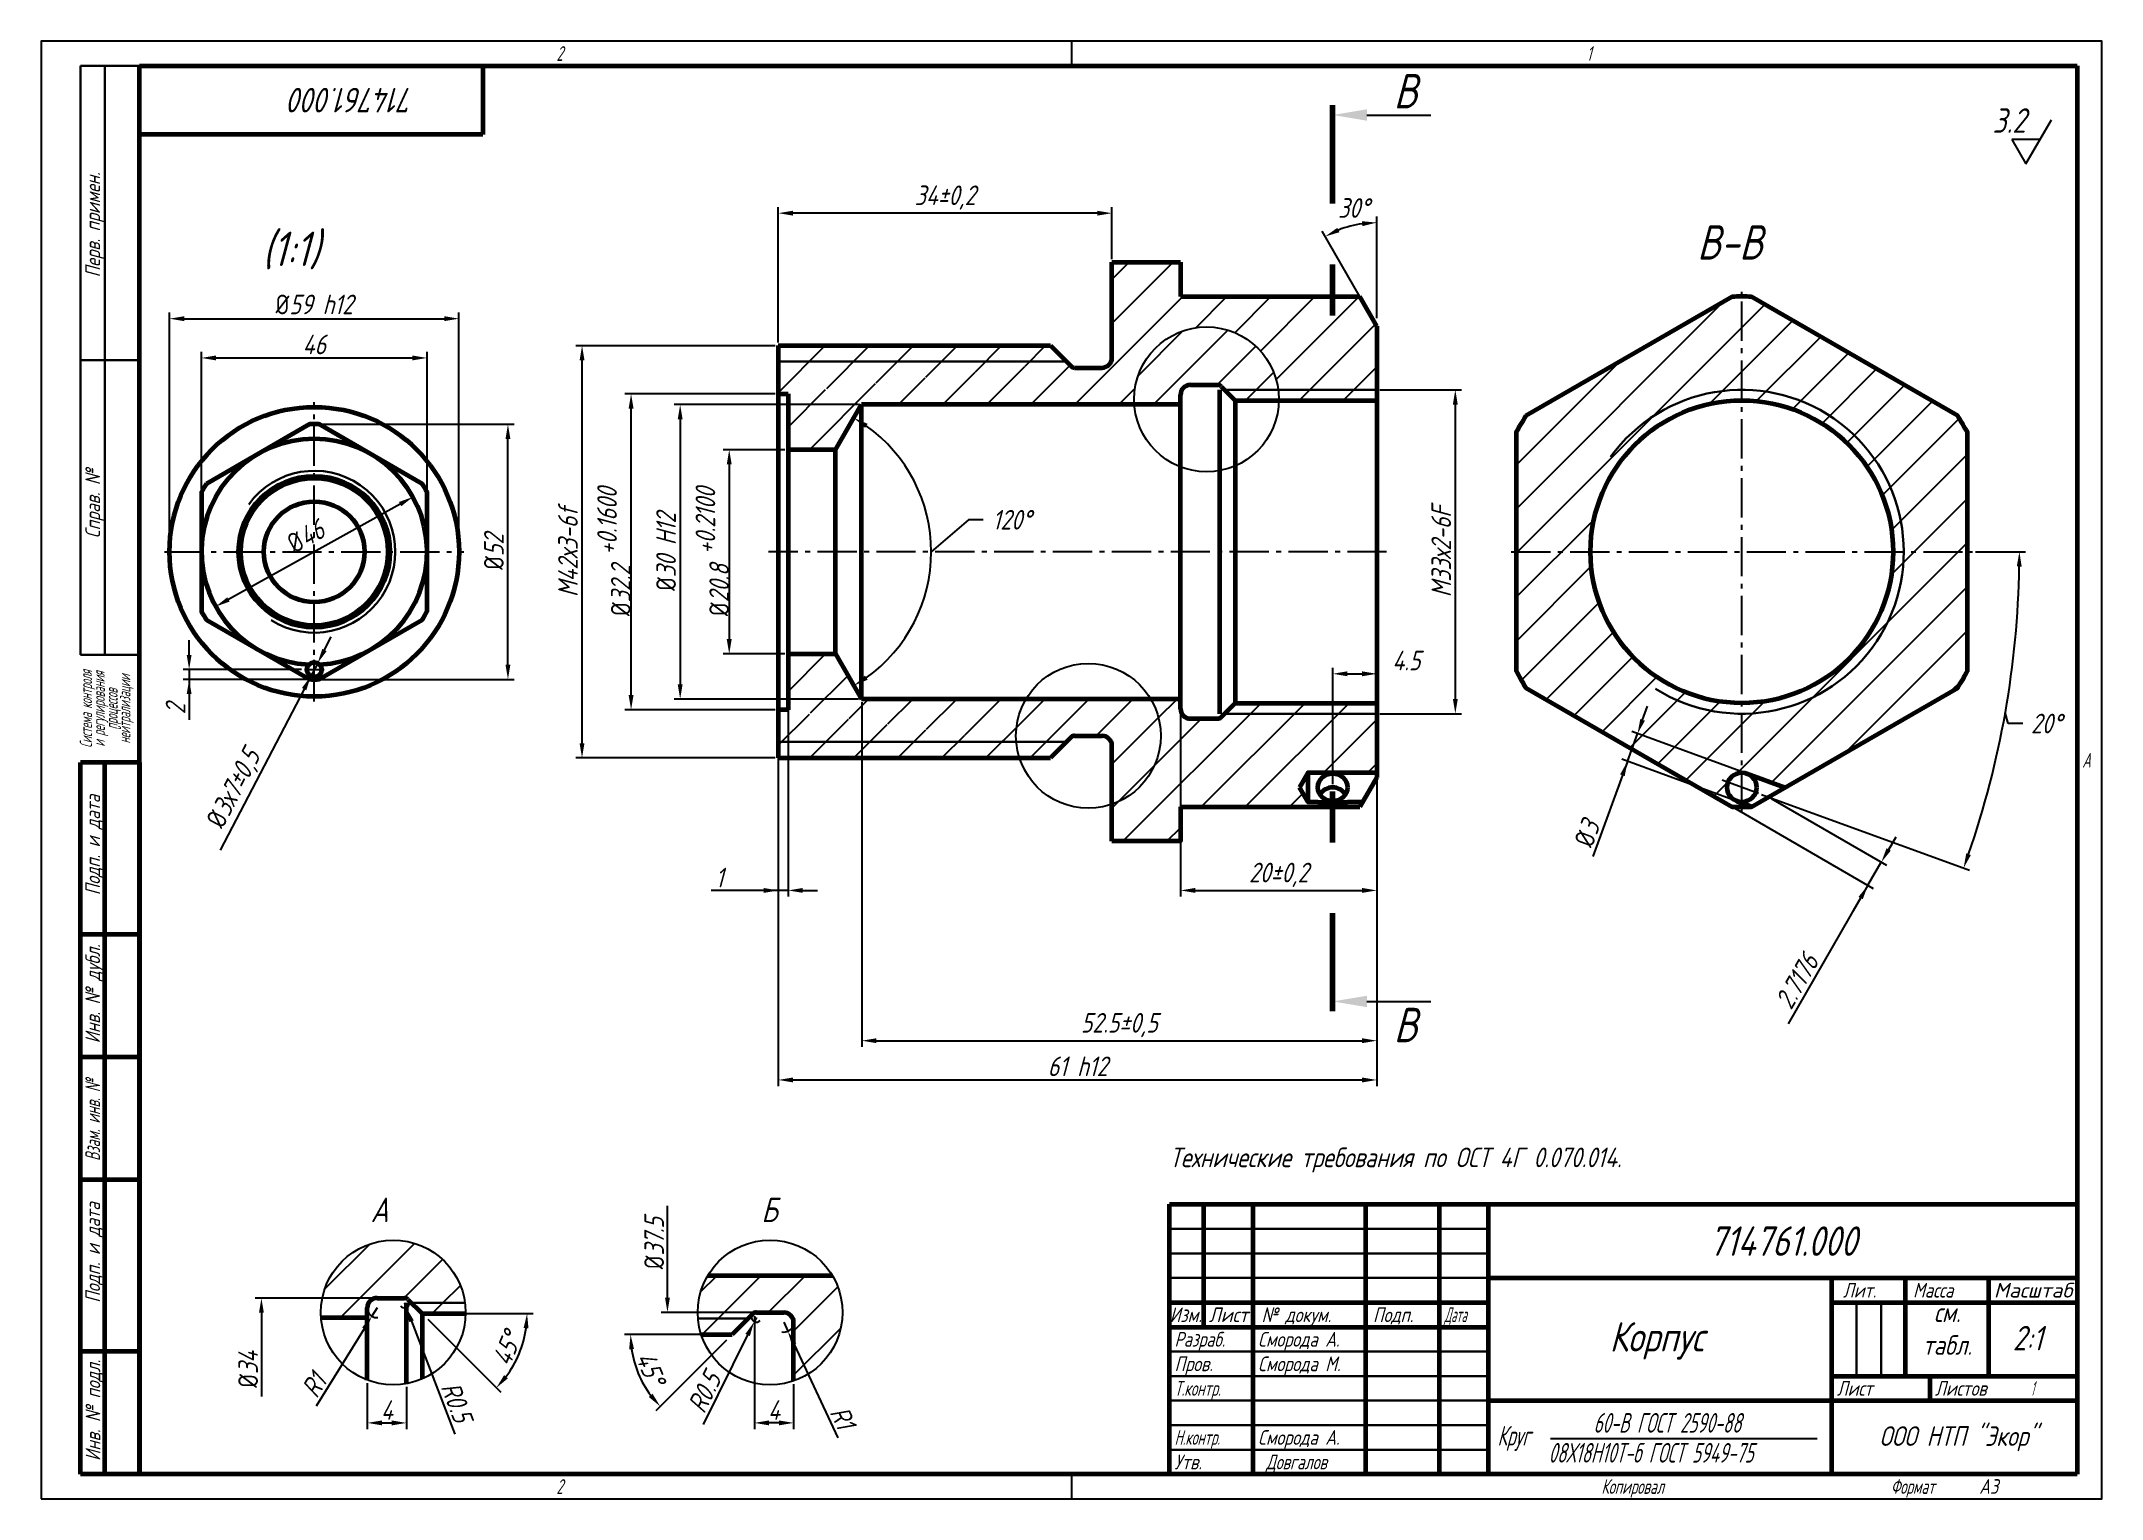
# Model space of a CAD drawing. Header units: millimetres. Extents: x 17 to 437, y 16 to 313.
import ezdxf
from ezdxf.enums import TextEntityAlignment as Align

# ---------------------------------------------------------------- set-up
doc = ezdxf.new("R2010")
doc.units = ezdxf.units.MM
doc.linetypes.add('ГОСТ 2.303 5', pattern=[24, 20, -1.5, 1, -1.5])
doc.linetypes.add('ГОСТ 2.303 6', pattern=[12, 8, -1.5, 1, -1.5])
doc.layers.add('Корпус', color=7, linetype='Continuous', lineweight=60)
doc.layers.add('Рамка', color=7, linetype='Continuous', lineweight=60)
doc.layers.add('Размеры', color=7, linetype='Continuous')
doc.styles.add('GOST', font='GOST.shx', dxfattribs={"oblique": 15})
doc.styles.add('ГОСТ 2.304', font='CS_Gost2304.shx')
doc.dimstyles.new('GOSTMTM', dxfattribs={"dimscale": 0, "dimtxt": 4, "dimasz": 3, "dimexe": 1.25, "dimexo": 0.625, "dimtad": 1, "dimdec": 4, "dimzin": 9, "dimdsep": 46, "dimtxsty": 'GOST', "dimcen": 5, "dimadec": 4, "dimazin": 2, "dimtfac": 1, "dimtdec": 4, "dimtmove": 1, "dimatfit": 3, "dimfxl": 1, "dimtolj": 1, "dimtzin": 0, "dimarcsym": 0})

msp = doc.modelspace()

# ---------------------------------------------------------------- texts
at = {"layer": 'Размеры', "color": 7, "linetype": 'Continuous', "lineweight": 25, "style": 'GOST', "oblique": 15}
for s, p in [('В', (292.85858, 299.31739)), ('(1:1)', (62.24708, 267.18177)), ('В-В', (354.70625, 268.50176)), ('В', (292.85858, 109.02938))]:
    msp.add_text(s, height=7, dxfattribs=at).set_placement(p)
at = {"layer": 'Размеры', "linetype": 'Continuous', "lineweight": 25, "style": 'GOST', "oblique": 15}
msp.add_text('3.2', height=5, dxfattribs=at).set_placement((414.90447, 294.32206))
at = {"layer": 'Размеры', "style": 'GOST', "oblique": 15}
for s, p in [('А', (84.33314, 72.36603)), ('Б', (163.94777, 72.36603))]:
    msp.add_text(s, height=5, dxfattribs=at).set_placement(p)
at = {"layer": 'Рамка', "color": 7, "lineweight": -3, "style": 'GOST', "oblique": 15}
for s, width, p in [('2', 0.8, (122.18649, 308.98872)), ('1', 0.8, (332.18649, 308.98872)), ('A', 0.8, (433.18649, 164.98872)), ('Дата', 0.6222, (303.18649, 51.98872)), ('Разраб.', 0.95, (248.18649, 46.98872)), ('Т.контр.', 0.814, (248.18649, 36.98872)), ('1', 0.5, (422.72575, 36.98872)), ('Н.контр.', 0.77, (248.18649, 26.98872)), ('  Довгалов', 0.9, (264.07165, 21.98872)), ('2', 0.8, (122.18649, 16.98872)), ('Копировал', 0.8, (335.18649, 16.98872)), ('Формат', 0.8, (394.18649, 16.98872))]:
    msp.add_text(s, height=3, dxfattribs=dict(at, width=width)).set_placement(p)
msp.add_text('714761.000', height=5, rotation=180, dxfattribs=at).set_placement((93.26368, 303.48872))
for s, p in [('Перв. примен.', (29.18649, 275.55922)), ('Справ. №', (29.18649, 218.76097)), ('Подп. и дата', (29.18649, 149.20156)), ('Инв. № дубл.', (29.18649, 118.86905)), ('Подп. и дата', (29.18649, 66.15233)), ('Инв. № подл.', (29.23873, 34.00132))]:
    msp.add_text(s, height=3, rotation=90, dxfattribs=at).set_placement(p, align=Align.CENTER)
at = {"layer": 'Рамка', "color": 7, "lineweight": -3, "style": 'GOST', "oblique": 15, "width": 0.8}
msp.add_text('Взам. инв. №', height=3, rotation=90, dxfattribs=at).set_placement((29.18649, 93.13105), align=Align.CENTER)
at = {"layer": 'Рамка', "color": 7, "lineweight": -3, "style": 'GOST', "oblique": 15}
for s, height, p in [('714761.000', 6, (372.18649, 65.48872)), ('2:1', 5, (422.07295, 46.21857))]:
    msp.add_text(s, height=height, dxfattribs=at).set_placement(p, align=Align.CENTER)
for s, p in [('Лит.', (384.42742, 56.98872)), ('Масса', (398.71313, 56.98872)), ('№ докум.', (265.9363, 51.98872)), ('Подп.', (288.65059, 51.98872)), ('  Сморода А.', (262.13149, 46.98264)), ('Пров.', (248.18649, 41.98872)), ('  Сморода М.', (262.13149, 41.98264)), ('Лист', (383.18649, 36.98872)), ('Листов', (403.18649, 36.98872)), ('  Сморода А.', (262.13149, 26.98264)), ('Утв.', (248.18649, 21.98872)), ('A3', (412.18649, 16.98872))]:
    msp.add_text(s, height=3, dxfattribs=at).set_placement(p)
for s, width, p, p2 in [('Масштаб', 0.91858, (415.18649, 56.98872), (431.18649, 56.98872)), ('Изм.', 0.856251, (247.21178, 51.98872), (253.7621, 51.98872)), ('Лист', 0.865501, (255.18649, 51.98872), (263.18649, 51.98872))]:
    msp.add_text(s, height=3, dxfattribs=dict(at, width=width)).set_placement(p, p2, align=Align.FIT)
at = {"layer": 'Рамка', "color": 7, "linetype": 'Continuous', "lineweight": -3, "style": 'GOST', "oblique": 15, "width": 0.77}
for s, p in [('Круг', (314.00759, 26.83088)), ('60-В ГОСТ 2590-88', (333.58431, 29.45522)), ('08Х18Н10Т-б ГОСТ 5949-75', (324.42029, 23.35998))]:
    msp.add_text(s, height=4, dxfattribs=at).set_placement(p)
at = {"layer": 'Рамка', "lineweight": -3, "insert": (25.05704, 165.21285), "char_height": 3, "width": 23.3860653, "attachment_point": 1, "rotation": 90, "line_spacing_factor": 0.625, "style": 'GOST'}
msp.add_mtext('\\pxqc;{\\H0.83333x;\\W0.7;Система контроля \\Pи регулирования\\Pпроцессов\\Pнейтрализации}', dxfattribs=at)
at = {"layer": 'Рамка', "lineweight": -3, "char_height": 4, "attachment_point": 1, "style": 'ГОСТ 2.304'}
for s, insert, width in [('{\\Q15;Технические требования по ОСТ 4Г 0.070.014.}', (247.18649, 87.55193), 185), ('\\pxqc;{\\Q15;см.\\Pтабл.}', (397.18649, 55.98872), 17)]:
    msp.add_mtext(s, dxfattribs=dict(at, insert=insert, width=width))
at = {"layer": 'Рамка', "color": 7, "lineweight": -3, "attachment_point": 5, "style": 'GOST'}
for s, insert, char_height in [('{\\H0.85714x;Корпус}\\P', (346.40871, 48.17607), 7), ('ООО НТП "Экор"', (407.94631, 28.21986), 4)]:
    msp.add_mtext(s, dxfattribs=dict(at, insert=insert, char_height=char_height))

# ---------------------------------------------------------------- blocks, each defined once
blk = doc.blocks.new('*D9')
at = {"layer": 'Defpoints', "color": 0}
for p in [(83.65, 40.18), (91.65, 39.45), (91.65, 31.45)]:
    blk.add_point(p, dxfattribs=at)
at = {"layer": 'Размеры', "color": 0, "lineweight": -2}
for p, q in [((83.65, 39.56), (83.65, 30.2)), ((91.65, 38.82), (91.65, 30.2)), ((86.65, 31.45), (88.65, 31.45))]:
    blk.add_line(p, q, dxfattribs=at)
at = {"layer": 'Размеры', "color": 0}
for points in [[(86.65, 31.95), (86.65, 30.95), (83.65, 31.45)], [(88.65, 30.95), (88.65, 31.95), (91.65, 31.45)]]:
    blk.add_solid(points, dxfattribs=at)
at = {"layer": 'Размеры', "color": 0, "ltscale": 2, "insert": (87.65, 34.07), "char_height": 4, "attachment_point": 5, "style": 'GOST'}
blk.add_mtext('\\A1;4', dxfattribs=at)
blk = doc.blocks.new('*D10')
at = {"layer": 'Defpoints', "color": 0}
for p in [(85.65, 54.89), (84.59, 53.19)]:
    blk.add_point(p, dxfattribs=at)
at = {"layer": 'Размеры', "color": 0, "lineweight": -2}
for p, q in [((85.65, 54.89), (84.59, 53.19)), ((83.01, 50.64), (73.24, 34.87))]:
    blk.add_line(p, q, dxfattribs=at)
blk.add_arc((85.65, 54.89), 2, 197.9786, 274.6232, dxfattribs=at)
at = {"layer": 'Размеры', "color": 0}
blk.add_solid([(83.44, 50.38), (82.59, 50.9), (84.59, 53.19)], dxfattribs=at)
at = {"layer": 'Размеры', "color": 0, "ltscale": 2, "insert": (72.78, 39.11), "char_height": 4, "attachment_point": 5, "rotation": 58.2032, "style": 'GOST'}
blk.add_mtext('\\A1;R1', dxfattribs=at)
blk = doc.blocks.new('_None')
blk = doc.blocks.new('*D12')
at = {"layer": 'Defpoints', "color": 0}
for p in [(91.23, 55.89), (91.59, 54.96)]:
    blk.add_point(p, dxfattribs=at)
at = {"layer": 'Размеры', "color": 0, "lineweight": -2}
for p, q in [((91.23, 55.89), (91.59, 54.96)), ((92.67, 52.15), (101.47, 29.18))]:
    blk.add_line(p, q, dxfattribs=at)
blk.add_arc((91.23, 55.89), 1, 213.6076, 8.5801, dxfattribs=at)
at = {"layer": 'Размеры', "color": 0}
blk.add_solid([(93.13, 52.33), (92.2, 51.98), (91.59, 54.96)], dxfattribs=at)
at = {"layer": 'Размеры', "color": 0, "ltscale": 2, "insert": (101.87, 35.7), "char_height": 4, "attachment_point": 5, "rotation": 290.972, "style": 'GOST'}
blk.add_mtext('\\A1;R0.5', dxfattribs=at)
blk = doc.blocks.new('*D13')
at = {"layer": 'Defpoints', "color": 0}
for p in [(85.65, 56.89), (62.07, 42.35), (64.51, 42.35)]:
    blk.add_point(p, dxfattribs=at)
at = {"layer": 'Размеры', "color": 0, "lineweight": -2}
for p, q in [((85.02, 56.89), (60.82, 56.89)), ((62.07, 53.89), (62.07, 36.84))]:
    blk.add_line(p, q, dxfattribs=at)
at = {"layer": 'Размеры', "color": 0}
blk.add_solid([(62.57, 53.89), (61.57, 53.89), (62.07, 56.89)], dxfattribs=at)
at = {"layer": 'Размеры', "color": 0, "ltscale": 2, "insert": (59.36, 42.35), "char_height": 4, "attachment_point": 5, "rotation": 90, "style": 'GOST'}
blk.add_mtext('\\A1;{\\Q0;%%C}34', dxfattribs=at)
blk = doc.blocks.new('*D14')
at = {"layer": 'Defpoints', "color": 0}
for p in [(162.54, 53.86), (170.54, 40), (162.54, 31.45)]:
    blk.add_point(p, dxfattribs=at)
at = {"layer": 'Размеры', "color": 0, "lineweight": -2}
for p, q in [((162.54, 53.23), (162.54, 30.2)), ((170.54, 39.37), (170.54, 30.2)), ((167.54, 31.45), (165.54, 31.45))]:
    blk.add_line(p, q, dxfattribs=at)
at = {"layer": 'Размеры', "color": 0}
for points in [[(165.54, 31.95), (165.54, 30.95), (162.54, 31.45)], [(167.54, 30.95), (167.54, 31.95), (170.54, 31.45)]]:
    blk.add_solid(points, dxfattribs=at)
at = {"layer": 'Размеры', "color": 0, "ltscale": 2, "insert": (166.54, 34.07), "char_height": 4, "attachment_point": 5, "style": 'GOST'}
blk.add_mtext('\\A1;4', dxfattribs=at)
blk = doc.blocks.new('*D15')
at = {"layer": 'Defpoints', "color": 0}
for p in [(168.54, 51.95), (169.38, 50.14)]:
    blk.add_point(p, dxfattribs=at)
at = {"layer": 'Размеры', "color": 0, "lineweight": -2}
for p, q in [((168.54, 51.95), (169.38, 50.14)), ((170.66, 47.42), (179.58, 28.39))]:
    blk.add_line(p, q, dxfattribs=at)
blk.add_arc((168.54, 51.95), 2, 258.6871, 342.0214, dxfattribs=at)
at = {"layer": 'Размеры', "color": 0}
blk.add_solid([(171.11, 47.63), (170.2, 47.21), (169.38, 50.14)], dxfattribs=at)
at = {"layer": 'Размеры', "color": 0, "ltscale": 2, "insert": (180.53, 32.54), "char_height": 4, "attachment_point": 5, "rotation": 295.107, "style": 'GOST'}
blk.add_mtext('\\A1;R1', dxfattribs=at)
blk = doc.blocks.new('*D16')
at = {"layer": 'Defpoints', "color": 0}
for p in [(162.51, 52.05), (162.95, 52.95)]:
    blk.add_point(p, dxfattribs=at)
at = {"layer": 'Размеры', "color": 0, "lineweight": -2}
for p, q in [((162.95, 52.95), (162.51, 52.05)), ((161.17, 49.37), (152.14, 31.13))]:
    blk.add_line(p, q, dxfattribs=at)
blk.add_arc((162.95, 52.95), 1, 171.4199, 321.0069, dxfattribs=at)
at = {"layer": 'Размеры', "color": 0}
blk.add_solid([(161.62, 49.14), (160.73, 49.59), (162.51, 52.05)], dxfattribs=at)
at = {"layer": 'Размеры', "color": 0, "ltscale": 2, "insert": (152.35, 37.66), "char_height": 4, "attachment_point": 5, "rotation": 63.6424, "style": 'GOST'}
blk.add_mtext('\\A1;R0.5', dxfattribs=at)
blk = doc.blocks.new('*D17')
at = {"layer": 'Defpoints', "color": 0}
for p in [(144.83, 79.18), (162.95, 79.18), (162.95, 53.95)]:
    blk.add_point(p, dxfattribs=at)
at = {"layer": 'Размеры', "color": 0, "lineweight": -2}
for p, q in [((144.83, 56.95), (144.83, 75.66)), ((162.32, 53.95), (143.58, 53.95))]:
    blk.add_line(p, q, dxfattribs=at)
at = {"layer": 'Размеры', "color": 0}
blk.add_solid([(144.33, 56.95), (145.33, 56.95), (144.83, 53.95)], dxfattribs=at)
at = {"layer": 'Размеры', "color": 0, "ltscale": 2, "insert": (142.12, 68.07), "char_height": 4, "attachment_point": 5, "rotation": 90, "style": 'GOST'}
blk.add_mtext('\\A1;{\\Q0;%%C}37.5', dxfattribs=at)
blk = doc.blocks.new('*D18')
at = {"layer": 'Defpoints', "color": 0}
for p in [(94.81, 53.72), (95.52, 53.02), (95.81, 53.72), (113.35, 43.02)]:
    blk.add_point(p, dxfattribs=at)
at = {"layer": 'Размеры', "color": 0, "lineweight": -2}
for p, q in [((95.96, 52.58), (110.84, 37.7)), ((96.44, 53.72), (117.47, 53.72))]:
    blk.add_line(p, q, dxfattribs=at)
blk.add_arc((94.81, 53.72), 21.41, 323.0352, 351.9648, dxfattribs=at)
at = {"layer": 'Размеры', "color": 0}
for points in [[(116.51, 50.7), (115.51, 50.77), (116.22, 53.72)], [(111.54, 41.18), (112.3, 40.52), (109.95, 38.59)]]:
    blk.add_solid(points, dxfattribs=at)
at = {"layer": 'Размеры', "color": 0, "ltscale": 2, "insert": (112.09, 46.57), "char_height": 4, "attachment_point": 5, "rotation": 67.5, "style": 'GOST'}
blk.add_mtext('\\A1;45%%d', dxfattribs=at)
blk = doc.blocks.new('*D19')
at = {"layer": 'Defpoints', "color": 0}
for p in [(157.04, 49.45), (157.33, 48.74), (158.04, 49.45), (138.01, 44.08)]:
    blk.add_point(p, dxfattribs=at)
at = {"layer": 'Размеры', "color": 0, "lineweight": -2}
for p, q in [((156.41, 49.45), (136.06, 49.45)), ((156.89, 48.3), (142.49, 33.91))]:
    blk.add_line(p, q, dxfattribs=at)
blk.add_arc((158.04, 49.45), 20.73, 188.2991, 216.7009, dxfattribs=at)
at = {"layer": 'Размеры', "color": 0}
for points in [[(138.02, 46.49), (137.02, 46.42), (137.31, 49.45)], [(141.04, 36.73), (141.79, 37.39), (143.38, 34.79)]]:
    blk.add_solid(points, dxfattribs=at)
at = {"layer": 'Размеры', "color": 0, "ltscale": 2, "insert": (141.39, 42.55), "char_height": 4, "attachment_point": 5, "rotation": 292.5, "style": 'GOST'}
blk.add_mtext('\\A1;45%%d', dxfattribs=at)
blk = doc.blocks.new('*D20')
at = {"layer": 'Defpoints', "color": 0}
for p in [(72.84, 234.95), (112.32, 234.95), (72.84, 182.95)]:
    blk.add_point(p, dxfattribs=at)
at = {"layer": 'Размеры', "color": 0, "lineweight": -2}
for p, q in [((73.47, 234.95), (113.57, 234.95)), ((112.32, 185.95), (112.32, 231.95)), ((73.47, 182.95), (113.57, 182.95))]:
    blk.add_line(p, q, dxfattribs=at)
at = {"layer": 'Размеры', "color": 0}
for points in [[(112.82, 231.95), (111.82, 231.95), (112.32, 234.95)], [(111.82, 185.95), (112.82, 185.95), (112.32, 182.95)]]:
    blk.add_solid(points, dxfattribs=at)
at = {"layer": 'Размеры', "color": 0, "ltscale": 2, "insert": (109.45, 208.95), "char_height": 4, "attachment_point": 5, "rotation": 90, "style": 'GOST'}
blk.add_mtext('\\A1;{\\Q0;%%C}52', dxfattribs=at)
blk = doc.blocks.new('*D21')
at = {"layer": 'Defpoints', "color": 0}
for p in [(95.84, 248.45), (49.84, 221.08), (95.84, 221.08)]:
    blk.add_point(p, dxfattribs=at)
at = {"layer": 'Размеры', "color": 0, "lineweight": -2}
for p, q in [((49.84, 221.7), (49.84, 249.7)), ((52.84, 248.45), (92.84, 248.45)), ((95.84, 221.7), (95.84, 249.7))]:
    blk.add_line(p, q, dxfattribs=at)
at = {"layer": 'Размеры', "color": 0}
for points in [[(52.84, 248.95), (52.84, 247.95), (49.84, 248.45)], [(92.84, 247.95), (92.84, 248.95), (95.84, 248.45)]]:
    blk.add_solid(points, dxfattribs=at)
at = {"layer": 'Размеры', "color": 0, "ltscale": 2, "insert": (72.84, 251.2), "char_height": 4, "attachment_point": 5, "style": 'GOST'}
blk.add_mtext('\\A1;46', dxfattribs=at)
blk = doc.blocks.new('*D22')
at = {"layer": 'Defpoints', "color": 0}
for p in [(102.34, 256.45), (43.34, 208.95), (102.34, 208.95)]:
    blk.add_point(p, dxfattribs=at)
at = {"layer": 'Размеры', "color": 0, "lineweight": -2}
for p, q in [((43.34, 209.58), (43.34, 257.7)), ((46.34, 256.45), (99.34, 256.45)), ((102.34, 209.58), (102.34, 257.7))]:
    blk.add_line(p, q, dxfattribs=at)
at = {"layer": 'Размеры', "color": 0}
for points in [[(46.34, 256.95), (46.34, 255.95), (43.34, 256.45)], [(99.34, 255.95), (99.34, 256.95), (102.34, 256.45)]]:
    blk.add_solid(points, dxfattribs=at)
at = {"layer": 'Размеры', "color": 0, "ltscale": 2, "insert": (72.84, 259.35), "char_height": 4, "attachment_point": 5, "style": 'GOST'}
blk.add_mtext('\\A1;{\\Q0;%%C}59 h12 ', dxfattribs=at)
blk = doc.blocks.new('*D23')
at = {"layer": 'Defpoints', "color": 0}
for p in [(92.95, 220.12), (52.74, 197.79)]:
    blk.add_point(p, dxfattribs=at)
at = {"layer": 'Размеры', "color": 0, "lineweight": -2}
blk.add_line((90.33, 218.67), (55.36, 199.24), dxfattribs=at)
at = {"layer": 'Размеры', "color": 0}
for points in [[(90.57, 218.23), (90.09, 219.1), (92.95, 220.12)], [(55.12, 199.68), (55.6, 198.81), (52.74, 197.79)]]:
    blk.add_solid(points, dxfattribs=at)
at = {"layer": 'Размеры', "color": 0, "ltscale": 2, "insert": (71.1, 212.1), "char_height": 4, "attachment_point": 5, "rotation": 29.0459, "style": 'GOST'}
blk.add_mtext('\\A1;{\\Q0;%%c}46', dxfattribs=at)
blk = doc.blocks.new('*D24')
at = {"layer": 'Defpoints', "color": 0}
for p in [(70.84, 184.95), (47.34, 182.95), (72.84, 182.95)]:
    blk.add_point(p, dxfattribs=at)
at = {"layer": 'Размеры', "color": 0, "lineweight": -2}
for p, q in [((47.34, 187.95), (47.34, 190.95)), ((70.22, 184.95), (46.09, 184.95)), ((47.34, 184.95), (47.34, 182.95)), ((72.22, 182.95), (46.09, 182.95)), ((47.34, 182.95), (47.34, 174.71)), ((47.34, 179.95), (47.34, 176.95))]:
    blk.add_line(p, q, dxfattribs=at)
at = {"layer": 'Размеры', "color": 0}
for points in [[(46.84, 187.95), (47.84, 187.95), (47.34, 184.95)], [(47.84, 179.95), (46.84, 179.95), (47.34, 182.95)]]:
    blk.add_solid(points, dxfattribs=at)
at = {"layer": 'Размеры', "color": 0, "ltscale": 2, "insert": (44.56, 176.95), "char_height": 4, "attachment_point": 5, "rotation": 90, "style": 'GOST'}
blk.add_mtext('\\A1;2', dxfattribs=at)
blk = doc.blocks.new('*D25')
at = {"layer": 'Defpoints', "color": 0}
for p in [(73.54, 186.28), (72.15, 183.62)]:
    blk.add_point(p, dxfattribs=at)
at = {"layer": 'Размеры', "color": 0, "lineweight": -2}
for p, q in [((74.92, 188.95), (76.31, 191.61)), ((73.54, 186.28), (72.15, 183.62)), ((70.76, 180.96), (53.67, 148.17))]:
    blk.add_line(p, q, dxfattribs=at)
at = {"layer": 'Размеры', "color": 0}
for points in [[(74.48, 189.18), (75.37, 188.71), (73.54, 186.28)], [(71.21, 180.73), (70.32, 181.2), (72.15, 183.62)]]:
    blk.add_solid(points, dxfattribs=at)
at = {"layer": 'Размеры', "color": 0, "ltscale": 2, "insert": (56.71, 160.56), "char_height": 4, "attachment_point": 5, "rotation": 62.4644, "style": 'GOST'}
blk.add_mtext('\\A1;{\\Q0;%%c}3х7±0,5', dxfattribs=at)
blk = doc.blocks.new('*D26')
at = {"layer": 'Defpoints', "color": 0}
for p in [(169.42, 229.75), (157.42, 188.15), (169.42, 188.15)]:
    blk.add_point(p, dxfattribs=at)
at = {"layer": 'Размеры', "color": 0, "lineweight": -2}
for p, q in [((168.79, 229.75), (156.17, 229.75)), ((157.42, 226.75), (157.42, 191.15)), ((168.79, 188.15), (156.17, 188.15))]:
    blk.add_line(p, q, dxfattribs=at)
at = {"layer": 'Размеры', "color": 0}
for points in [[(157.92, 226.75), (156.92, 226.75), (157.42, 229.75)], [(156.92, 191.15), (157.92, 191.15), (157.42, 188.15)]]:
    blk.add_solid(points, dxfattribs=at)
at = {"layer": 'Размеры', "color": 0, "ltscale": 2, "insert": (153.97, 208.95), "char_height": 4, "attachment_point": 5, "rotation": 90, "style": 'GOST'}
blk.add_mtext('\\A1;\\A1;{\\Q0;%%C}20.8 \\S+0.2100^;', dxfattribs=at)
blk = doc.blocks.new('*D27')
at = {"layer": 'Defpoints', "color": 0}
for p in [(184.42, 238.95), (147.42, 178.95), (184.42, 178.95)]:
    blk.add_point(p, dxfattribs=at)
at = {"layer": 'Размеры', "color": 0, "lineweight": -2}
for p, q in [((183.79, 238.95), (146.17, 238.95)), ((147.42, 235.95), (147.42, 181.95)), ((183.79, 178.95), (146.17, 178.95))]:
    blk.add_line(p, q, dxfattribs=at)
at = {"layer": 'Размеры', "color": 0}
for points in [[(147.92, 235.95), (146.92, 235.95), (147.42, 238.95)], [(146.92, 181.95), (147.92, 181.95), (147.42, 178.95)]]:
    blk.add_solid(points, dxfattribs=at)
at = {"layer": 'Размеры', "color": 0, "ltscale": 2, "insert": (144.55, 208.95), "char_height": 4, "attachment_point": 5, "rotation": 90, "style": 'GOST'}
blk.add_mtext('\\A1;{\\Q0;%%C}30 H12 ', dxfattribs=at)
blk = doc.blocks.new('*D28')
at = {"layer": 'Defpoints', "color": 0}
for p in [(289.42, 241.95), (289.42, 175.95), (305.42, 175.95)]:
    blk.add_point(p, dxfattribs=at)
at = {"layer": 'Размеры', "color": 0, "lineweight": -2}
for p, q in [((290.04, 241.95), (306.67, 241.95)), ((305.42, 238.95), (305.42, 178.95)), ((290.04, 175.95), (306.67, 175.95))]:
    blk.add_line(p, q, dxfattribs=at)
at = {"layer": 'Размеры', "color": 0}
for points in [[(305.92, 238.95), (304.92, 238.95), (305.42, 241.95)], [(304.92, 178.95), (305.92, 178.95), (305.42, 175.95)]]:
    blk.add_solid(points, dxfattribs=at)
at = {"layer": 'Размеры', "color": 0, "ltscale": 2, "insert": (302.55, 208.95), "char_height": 4, "attachment_point": 5, "rotation": 90, "style": 'GOST'}
blk.add_mtext('\\A1;M33х2-6F ', dxfattribs=at)
blk = doc.blocks.new('*D29')
at = {"layer": 'Defpoints', "color": 0}
for p in [(184.42, 238.95), (167.09, 208.95), (196.69, 198.18), (184.42, 178.95)]:
    blk.add_point(p, dxfattribs=at)
at = {"layer": 'Размеры', "color": 0, "lineweight": -2}
for p, q in [((184.1, 238.41), (182.22, 235.15)), ((206.18, 215.48), (198.59, 208.95)), ((209.18, 215.48), (206.18, 215.48)), ((184.1, 179.5), (182.22, 182.76))]:
    blk.add_line(p, q, dxfattribs=at)
blk.add_arc((167.09, 208.95), 31.5, 305.4591, 54.5409, dxfattribs=at)
at = {"layer": 'Размеры', "color": 0}
for points in [[(185.64, 235.03), (185.1, 234.19), (182.84, 236.23)], [(185.1, 183.72), (185.64, 182.88), (182.84, 181.68)]]:
    blk.add_solid(points, dxfattribs=at)
at = {"layer": 'Размеры', "color": 0, "ltscale": 2, "insert": (215, 215.48), "char_height": 4, "attachment_point": 5, "style": 'GOST'}
blk.add_mtext('\\A1;120%%d', dxfattribs=at)
blk = doc.blocks.new('*D30')
at = {"layer": 'Defpoints', "color": 0}
for p in [(249.42, 176.95), (289.42, 162.95), (289.42, 139.95)]:
    blk.add_point(p, dxfattribs=at)
at = {"layer": 'Размеры', "color": 0, "lineweight": -2}
for p, q in [((249.42, 176.33), (249.42, 138.7)), ((289.42, 162.33), (289.42, 138.7)), ((252.42, 139.95), (286.42, 139.95))]:
    blk.add_line(p, q, dxfattribs=at)
at = {"layer": 'Размеры', "color": 0}
for points in [[(252.42, 140.45), (252.42, 139.45), (249.42, 139.95)], [(286.42, 139.45), (286.42, 140.45), (289.42, 139.95)]]:
    blk.add_solid(points, dxfattribs=at)
at = {"layer": 'Размеры', "color": 0, "ltscale": 2, "insert": (269.42, 143.13), "char_height": 4, "attachment_point": 5, "style": 'GOST'}
blk.add_mtext('\\A1;20±0,2', dxfattribs=at)
blk = doc.blocks.new('*D31')
at = {"layer": 'Defpoints', "color": 0}
for p in [(184.42, 178.95), (289.42, 162.95), (289.42, 109.33)]:
    blk.add_point(p, dxfattribs=at)
at = {"layer": 'Размеры', "color": 0, "lineweight": -2}
for p, q in [((184.42, 178.33), (184.42, 108.08)), ((289.42, 162.33), (289.42, 108.08)), ((187.42, 109.33), (286.42, 109.33))]:
    blk.add_line(p, q, dxfattribs=at)
at = {"layer": 'Размеры', "color": 0}
for points in [[(187.42, 109.83), (187.42, 108.83), (184.42, 109.33)], [(286.42, 108.83), (286.42, 109.83), (289.42, 109.33)]]:
    blk.add_solid(points, dxfattribs=at)
at = {"layer": 'Размеры', "color": 0, "ltscale": 2, "insert": (236.92, 112.51), "char_height": 4, "attachment_point": 5, "style": 'GOST'}
blk.add_mtext('\\A1;52.5±0,5', dxfattribs=at)
blk = doc.blocks.new('*D32')
at = {"layer": 'Defpoints', "color": 0}
for p in [(167.42, 166.95), (289.42, 162.95), (289.42, 101.33)]:
    blk.add_point(p, dxfattribs=at)
at = {"layer": 'Размеры', "color": 0, "lineweight": -2}
for p, q in [((167.42, 166.33), (167.42, 100.08)), ((289.42, 162.33), (289.42, 100.08)), ((170.42, 101.33), (286.42, 101.33))]:
    blk.add_line(p, q, dxfattribs=at)
at = {"layer": 'Размеры', "color": 0}
for points in [[(170.42, 101.83), (170.42, 100.83), (167.42, 101.33)], [(286.42, 100.83), (286.42, 101.83), (289.42, 101.33)]]:
    blk.add_solid(points, dxfattribs=at)
at = {"layer": 'Размеры', "color": 0, "ltscale": 2, "insert": (228.42, 104.11), "char_height": 4, "attachment_point": 5, "style": 'GOST'}
blk.add_mtext('\\A1;61 h12 ', dxfattribs=at)
blk = doc.blocks.new('*D33')
at = {"layer": 'Defpoints', "color": 0}
for p in [(167.42, 277.95), (235.42, 267.95), (167.42, 250.95)]:
    blk.add_point(p, dxfattribs=at)
at = {"layer": 'Размеры', "color": 0, "lineweight": -2}
for p, q in [((167.42, 251.58), (167.42, 279.2)), ((232.42, 277.95), (170.42, 277.95)), ((235.42, 268.58), (235.42, 279.2))]:
    blk.add_line(p, q, dxfattribs=at)
at = {"layer": 'Размеры', "color": 0}
for points in [[(170.42, 278.45), (170.42, 277.45), (167.42, 277.95)], [(232.42, 277.45), (232.42, 278.45), (235.42, 277.95)]]:
    blk.add_solid(points, dxfattribs=at)
at = {"layer": 'Размеры', "color": 0, "ltscale": 2, "insert": (201.42, 281.13), "char_height": 4, "attachment_point": 5, "style": 'GOST'}
blk.add_mtext('\\A1;34±0,2', dxfattribs=at)
blk = doc.blocks.new('*D34')
at = {"layer": 'Defpoints', "color": 0}
for p in [(169.42, 182.75), (167.42, 172.95), (167.42, 139.95)]:
    blk.add_point(p, dxfattribs=at)
at = {"layer": 'Размеры', "color": 0, "lineweight": -2}
for p, q in [((169.42, 182.13), (169.42, 138.7)), ((167.42, 172.33), (167.42, 138.7)), ((167.42, 139.95), (153.75, 139.95)), ((164.42, 139.95), (161.42, 139.95)), ((169.42, 139.95), (167.42, 139.95)), ((172.42, 139.95), (175.42, 139.95))]:
    blk.add_line(p, q, dxfattribs=at)
at = {"layer": 'Размеры', "color": 0}
for points in [[(164.42, 139.45), (164.42, 140.45), (167.42, 139.95)], [(172.42, 140.45), (172.42, 139.45), (169.42, 139.95)]]:
    blk.add_solid(points, dxfattribs=at)
at = {"layer": 'Размеры', "color": 0, "ltscale": 2, "insert": (155.42, 142.58), "char_height": 4, "attachment_point": 5, "style": 'GOST'}
blk.add_mtext('\\A1;1', dxfattribs=at)
blk = doc.blocks.new('*D35')
at = {"layer": 'Defpoints', "color": 0}
for p in [(137.42, 241.15), (167.42, 241.15), (167.42, 176.75)]:
    blk.add_point(p, dxfattribs=at)
at = {"layer": 'Размеры', "color": 0, "lineweight": -2}
for p, q in [((166.79, 241.15), (136.17, 241.15)), ((137.42, 179.75), (137.42, 238.15)), ((166.79, 176.75), (136.17, 176.75))]:
    blk.add_line(p, q, dxfattribs=at)
at = {"layer": 'Размеры', "color": 0}
for points in [[(137.92, 238.15), (136.92, 238.15), (137.42, 241.15)], [(136.92, 179.75), (137.92, 179.75), (137.42, 176.75)]]:
    blk.add_solid(points, dxfattribs=at)
at = {"layer": 'Размеры', "color": 0, "ltscale": 2, "insert": (133.92, 208.95), "char_height": 4, "attachment_point": 5, "rotation": 90, "style": 'GOST'}
blk.add_mtext('\\A1;\\A1;{\\Q0;%%C}32.2 \\S+0.1600^;', dxfattribs=at)
blk = doc.blocks.new('*D36')
at = {"layer": 'Defpoints', "color": 0}
for p in [(127.42, 250.95), (167.42, 250.95), (167.42, 166.95)]:
    blk.add_point(p, dxfattribs=at)
at = {"layer": 'Размеры', "color": 0, "lineweight": -2}
for p, q in [((166.79, 250.95), (126.17, 250.95)), ((127.42, 169.95), (127.42, 247.95)), ((166.79, 166.95), (126.17, 166.95))]:
    blk.add_line(p, q, dxfattribs=at)
at = {"layer": 'Размеры', "color": 0}
for points in [[(127.92, 247.95), (126.92, 247.95), (127.42, 250.95)], [(126.92, 169.95), (127.92, 169.95), (127.42, 166.95)]]:
    blk.add_solid(points, dxfattribs=at)
at = {"layer": 'Размеры', "color": 0, "ltscale": 2, "insert": (124.55, 208.95), "char_height": 4, "attachment_point": 5, "rotation": 90, "style": 'GOST'}
blk.add_mtext('\\A1;M42х3-6f', dxfattribs=at)
blk = doc.blocks.new('*D37')
at = {"layer": 'Defpoints', "color": 0}
for p in [(289.42, 184.09), (289.42, 178.12), (280.42, 160.95)]:
    blk.add_point(p, dxfattribs=at)
at = {"layer": 'Размеры', "color": 0, "lineweight": -2}
for p, q in [((280.42, 161.58), (280.42, 185.34)), ((289.42, 178.74), (289.42, 185.34)), ((283.42, 184.09), (286.42, 184.09))]:
    blk.add_line(p, q, dxfattribs=at)
at = {"layer": 'Размеры', "color": 0}
for points in [[(283.42, 184.59), (283.42, 183.59), (280.42, 184.09)], [(286.42, 183.59), (286.42, 184.59), (289.42, 184.09)]]:
    blk.add_solid(points, dxfattribs=at)
at = {"layer": 'Размеры', "color": 0, "ltscale": 2, "insert": (295.43, 186.8), "char_height": 4, "attachment_point": 5, "style": 'GOST'}
blk.add_mtext('\\A1;4.5', dxfattribs=at)
blk = doc.blocks.new('*D38')
at = {"layer": 'Defpoints', "color": 0}
for p in [(361.82, 156.99), (369.25, 158.98), (392.25, 145.7)]:
    blk.add_point(p, dxfattribs=at)
at = {"layer": 'Размеры', "color": 0, "lineweight": -2}
for p, q in [((362.36, 156.68), (390.61, 140.37)), ((369.79, 158.66), (393.33, 145.08)), ((393.75, 148.3), (395.25, 150.9)), ((389.53, 140.99), (392.25, 145.7)), ((389.53, 140.99), (373.23, 112.76)), ((388.03, 138.4), (386.53, 135.8))]:
    blk.add_line(p, q, dxfattribs=at)
at = {"layer": 'Размеры', "color": 0}
for points in [[(393.31, 148.55), (394.18, 148.05), (392.25, 145.7)], [(388.46, 138.15), (387.6, 138.65), (389.53, 140.99)]]:
    blk.add_solid(points, dxfattribs=at)
at = {"layer": 'Размеры', "color": 0, "ltscale": 2, "insert": (375.03, 121.43), "char_height": 4, "attachment_point": 5, "rotation": 60, "style": 'GOST'}
blk.add_mtext('\\A1;2.7176', dxfattribs=at)
blk = doc.blocks.new('*D39')
at = {"layer": 'Defpoints', "color": 0}
for p in [(342.56, 171.88), (364.84, 163.77), (362.79, 158.14)]:
    blk.add_point(p, dxfattribs=at)
at = {"layer": 'Размеры', "color": 0, "lineweight": -2}
for p, q in [((343.59, 174.7), (344.61, 177.52)), ((364.25, 163.99), (341.39, 172.31)), ((340.51, 166.24), (342.56, 171.88)), ((340.51, 166.24), (333.46, 146.88)), ((362.2, 158.35), (339.34, 166.67)), ((339.48, 163.42), (338.46, 160.61))]:
    blk.add_line(p, q, dxfattribs=at)
at = {"layer": 'Размеры', "color": 0}
for points in [[(343.12, 174.87), (344.06, 174.53), (342.56, 171.88)], [(339.95, 163.25), (339.01, 163.6), (340.51, 166.24)]]:
    blk.add_solid(points, dxfattribs=at)
at = {"layer": 'Размеры', "color": 0, "ltscale": 2, "insert": (332.27, 151.52), "char_height": 4, "attachment_point": 5, "rotation": 70.0017, "style": 'GOST'}
blk.add_mtext('\\A1;{\\Q0;%%C}3', dxfattribs=at)
blk = doc.blocks.new('*D40')
at = {"layer": 'Defpoints', "color": 0}
for p in [(231.94, 208.95), (410.82, 208.95), (419.11, 187.08), (367.22, 159.72)]:
    blk.add_point(p, dxfattribs=at)
at = {"layer": 'Размеры', "color": 0, "lineweight": -2}
for p, q in [((411.44, 208.95), (421.64, 208.95)), ((418.11, 173.96), (417.52, 176.23)), ((421.11, 173.96), (418.11, 173.96)), ((367.81, 159.5), (410.2, 144.07))]:
    blk.add_line(p, q, dxfattribs=at)
blk.add_arc((231.94, 208.95), 188.45, 340.9121, 359.0879, dxfattribs=at)
at = {"layer": 'Размеры', "color": 0}
for points in [[(420.86, 205.95), (419.86, 205.96), (420.39, 208.95)], [(409.56, 147.5), (410.5, 147.16), (409.02, 144.5)]]:
    blk.add_solid(points, dxfattribs=at)
at = {"layer": 'Размеры', "color": 0, "ltscale": 2, "insert": (425.88, 173.96), "char_height": 4, "attachment_point": 5, "style": 'GOST'}
blk.add_mtext('\\A1;20%%d', dxfattribs=at)
blk = doc.blocks.new('*D41')
at = {"layer": 'Defpoints', "color": 0}
for p in [(282.21, 274.76), (288.92, 255.82), (289.42, 255.95), (289.42, 254.95)]:
    blk.add_point(p, dxfattribs=at)
at = {"layer": 'Размеры', "color": 0, "lineweight": -2}
for p, q in [((289.42, 256.58), (289.42, 277.28)), ((288.6, 256.36), (278.25, 274.29))]:
    blk.add_line(p, q, dxfattribs=at)
blk.add_arc((289.42, 254.95), 21.07, 98.1642, 111.8358, dxfattribs=at)
at = {"layer": 'Размеры', "color": 0}
for points in [[(281.36, 274.96), (281.8, 274.07), (278.88, 273.2)], [(286.46, 275.31), (286.39, 276.31), (289.42, 276.03)]]:
    blk.add_solid(points, dxfattribs=at)
at = {"layer": 'Размеры', "color": 0, "ltscale": 2, "insert": (284.68, 279.01), "char_height": 4, "attachment_point": 5, "style": 'GOST'}
blk.add_mtext('\\A1;30%%d', dxfattribs=at)

# ---------------------------------------------------------------- dimensions: what is measured, and where the dimension line sits
at = {"layer": 'Размеры'}
for base, p1, p2, text, override, picture, middle in [((167.41502, 277.95484), (235.41502, 267.95484), (167.41502, 250.95484), '<>±0,2', {"dimscale": 1, "dimlfac": 0.5, "dimtxsty": 'GOST', "dimsah": 1, "dimtolj": 1}, '*D33', (201.41502, 281.13476)), ((102.34431, 256.45484), (43.34431, 208.95484), (102.34431, 208.95484), '{\\Q0;%%C}<> h12 ', {"dimscale": 1, "dimgap": 0.625, "dimlfac": 1, "dimtxsty": 'GOST', "dimsah": 1, "dimtolj": 1}, '*D22', (72.84431, 259.35051)), ((289.41502, 109.33251), (184.41502, 178.95484), (289.41502, 162.95484), '<>±0,5', {"dimscale": 1, "dimlfac": 0.5, "dimtxsty": 'GOST', "dimsah": 1, "dimtolj": 1}, '*D31', (236.91502, 112.51243)), ((289.41502, 139.95484), (249.41502, 176.95484), (289.41502, 162.95484), '<>±0,2', {"dimscale": 1, "dimlfac": 0.5, "dimtxsty": 'GOST', "dimsah": 1, "dimtolj": 1}, '*D30', (269.41502, 143.13476)), ((289.41502, 101.33251), (167.41502, 166.95484), (289.41502, 162.95484), '<> h12 ', {"dimscale": 1, "dimgap": 0.625, "dimlfac": 0.5, "dimtxsty": 'GOST', "dimsah": 1, "dimtolj": 1}, '*D32', (228.41502, 104.11243))]:
    dim = msp.add_linear_dim(base=base, p1=p1, p2=p2, text=text, dimstyle='GOSTMTM', override=override, dxfattribs=at)
    dim.commit()
    dim.dimension.update_dxf_attribs({"geometry": picture, "text_midpoint": middle})
for base, center, p1, p2, picture, middle in [((282.208074, 274.755767), (289.415022, 254.954839), (288.915022, 255.820865), (289.415022, 255.954839), '*D41', (284.683934, 279.00853)), ((196.69347, 198.1817), (167.09451, 208.95484), (184.41502, 238.95484), (184.41502, 178.95484), '*D29', (214.99777, 215.48436)), ((419.1136, 187.077), (231.93675, 208.95484), (410.81567, 208.95484), (367.22206, 159.71502), '*D40', (425.87669, 173.95658))]:
    dim = msp.add_angular_dim_3p(base=base, center=center, p1=p1, p2=p2, dimstyle='GOSTMTM', override={"dimscale": 1, "dimlfac": 1, "dimtxsty": 'GOST', "dimsah": 1, "dimtdec": 0, "dimtolj": 1}, dxfattribs=at)
    dim.commit()
    dim.dimension.update_dxf_attribs({"geometry": picture, "text_midpoint": middle, "dimtype": 165})
for base, p1, p2, override, picture, middle in [((95.84431, 248.45484), (49.84431, 221.0792), (95.84431, 221.0792), {"dimscale": 1, "dimlfac": 1, "dimtxsty": 'GOST', "dimsah": 1, "dimtolj": 1}, '*D21', (72.84431, 251.19559)), ((162.53528, 31.44755), (170.53528, 39.99767), (162.53528, 53.85956), {"dimscale": 1, "dimlfac": 0.5, "dimtxsty": 'GOST', "dimsah": 1, "dimtolj": 1}, '*D14', (166.53528, 34.07255)), ((91.64826, 31.44755), (83.64826, 40.18025), (91.64826, 39.44755), {"dimscale": 1, "dimlfac": 0.5, "dimtxsty": 'GOST', "dimsah": 1, "dimtolj": 1}, '*D9', (87.64826, 34.07255))]:
    dim = msp.add_linear_dim(base=base, p1=p1, p2=p2, dimstyle='GOSTMTM', override=override, dxfattribs=at)
    dim.commit()
    dim.dimension.update_dxf_attribs({"geometry": picture, "text_midpoint": middle})
for base, p1, p2, angle, text, override, picture, middle in [((127.41502, 250.95484), (167.41502, 166.95484), (167.41502, 250.95484), 90, 'M<>х3-6f', {"dimscale": 1, "dimlfac": 0.5, "dimtxsty": 'GOST', "dimsah": 1, "dimtolj": 1}, '*D36', (124.55226, 208.95484)), ((147.41502, 178.95484), (184.41502, 238.95484), (184.41502, 178.95484), 270, '{\\Q0;%%C}<> H12 ', {"dimscale": 1, "dimlfac": 0.5, "dimtxsty": 'GOST', "dimsah": 1, "dimtolj": 1}, '*D27', (144.55226, 208.95484)), ((112.31593, 234.95484), (72.84431, 182.95484), (72.84431, 234.95484), 90, '{\\Q0;%%C}<>', {"dimscale": 1, "dimlfac": 1, "dimtxsty": 'GOST', "dimsah": 1, "dimtolj": 1}, '*D20', (109.45316, 208.95484)), ((144.83265, 79.18072), (162.94949, 53.94938), (162.94949, 79.18072), 90, '{\\Q0;%%C}37.5', {"dimscale": 1, "dimlfac": 1, "dimtxsty": 'GOST', "dimblk2": 'None', "dimsah": 1, "dimse2": 1, "dimsd2": 1, "dimtolj": 1}, '*D17', (142.12481, 68.06505))]:
    dim = msp.add_linear_dim(base=base, p1=p1, p2=p2, angle=angle, text=text, dimstyle='GOSTMTM', override=override, dxfattribs=at)
    dim.commit()
    dim.dimension.update_dxf_attribs({"geometry": picture, "text_midpoint": middle})
for base, p1, p2, angle, text, override, picture, middle in [((137.41502, 241.15484), (167.41502, 176.75484), (167.41502, 241.15484), 90, '\\A1;{\\Q0;%%C}<> \\S+0.1600^;', {"dimscale": 1, "dimlfac": 0.5, "dimtxsty": 'GOST', "dimsah": 1, "dimtolj": 1}, '*D35', (137.41502, 208.95484)), ((305.41502, 175.95484), (289.41502, 241.95484), (289.41502, 175.95484), 270, 'M<>х2-6F ', {"dimscale": 1, "dimlfac": 0.5, "dimtxsty": 'GOST', "dimsah": 1, "dimtolj": 1}, '*D28', (305.41502, 208.95484)), ((157.41502, 188.15484), (169.41502, 229.75484), (169.41502, 188.15484), 270, '\\A1;{\\Q0;%%C}<> \\S+0.2100^;', {"dimscale": 1, "dimlfac": 0.5, "dimtxsty": 'GOST', "dimsah": 1, "dimtolj": 1}, '*D26', (157.41502, 208.95484)), ((342.56247, 171.88216), (362.78969, 158.13573), (364.84165, 163.77395), 70.00169, '{\\Q0;%%C}<>', {"dimscale": 1, "dimlfac": 0.5, "dimtxsty": 'GOST', "dimsah": 1, "dimtolj": 1}, '*D39', (335.3458, 150.39563)), ((62.07027, 42.34777), (85.64826, 56.88998), (64.51386, 42.34777), 90, '{\\Q0;%%C}34', {"dimscale": 1, "dimlfac": 1, "dimtxsty": 'GOST', "dimblk2": 'None', "dimsah": 1, "dimse2": 1, "dimsd2": 1, "dimtolj": 1}, '*D13', (62.07027, 42.34777))]:
    dim = msp.add_linear_dim(base=base, p1=p1, p2=p2, angle=angle, text=text, dimstyle='GOSTMTM', override=override, dxfattribs=at)
    dim.commit()
    dim.dimension.update_dxf_attribs({"geometry": picture, "text_midpoint": middle, "dimtype": 160})
for p1, p2, text, override, picture, middle in [((52.73699, 197.78812), (92.95163, 220.12156), '{\\Q0;%%c}46', {"dimscale": 1, "dimlfac": 1, "dimtxsty": 'GOST', "dimsah": 1, "dimse1": 1, "dimse2": 1, "dimtmove": 2, "dimtolj": 1}, '*D23', (71.09648, 212.10207)), ((73.53776, 186.28493), (72.15086, 183.62475), '{\\Q0;%%c}3х7±0,5', {"dimscale": 1, "dimlfac": 1, "dimtxsty": 'GOST', "dimsah": 1, "dimse1": 1, "dimse2": 1, "dimtmove": 1, "dimtolj": 1}, '*D25', (59.39575, 159.1595))]:
    dim = msp.add_diameter_dim_2p(p1=p1, p2=p2, text=text, dimstyle='GOSTMTM', override=override, dxfattribs=at)
    dim.commit()
    dim.dimension.update_dxf_attribs({"geometry": picture, "text_midpoint": middle, "dimtype": 163})
for base, p1, p2, angle, override, picture, middle in [((47.34431, 182.95484), (70.84431, 184.95484), (72.84431, 182.95484), 90, {"dimscale": 1, "dimlfac": 1, "dimtxsty": 'GOST', "dimsah": 1, "dimtolj": 1}, '*D24', (47.34431, 176.95484)), ((392.24606, 145.7003), (361.81567, 156.99332), (369.25083, 158.9766), 60, {"dimscale": 1, "dimlfac": 0.5, "dimtxsty": 'GOST', "dimsah": 1, "dimtolj": 1}, '*D38', (377.43289, 120.04313))]:
    dim = msp.add_linear_dim(base=base, p1=p1, p2=p2, angle=angle, dimstyle='GOSTMTM', override=override, dxfattribs=at)
    dim.commit()
    dim.dimension.update_dxf_attribs({"geometry": picture, "text_midpoint": middle, "dimtype": 160})
for base, p1, p2, picture, middle in [((289.41502, 184.09077), (280.41502, 160.95484), (289.41502, 178.11984), '*D37', (295.4267, 184.09077)), ((167.41502, 139.95484), (169.41502, 182.75484), (167.41502, 172.95484), '*D34', (155.41502, 139.95484))]:
    dim = msp.add_linear_dim(base=base, p1=p1, p2=p2, dimstyle='GOSTMTM', override={"dimscale": 1, "dimlfac": 0.5, "dimtxsty": 'GOST', "dimsah": 1, "dimtolj": 1}, dxfattribs=at)
    dim.commit()
    dim.dimension.update_dxf_attribs({"geometry": picture, "text_midpoint": middle, "dimtype": 160})
for center, mpoint, picture, middle in [((85.64826, 54.88998), (84.59444, 53.19014), '*D10', (75.00993, 37.72995)), ((91.23405, 55.88998), (91.59196, 54.95623), '*D12', (99.34629, 34.72595)), ((162.94949, 52.94938), (162.50552, 52.05334), '*D16', (154.77575, 36.45283)), ((168.53528, 51.94938), (169.3839, 50.13835), '*D15', (178.15057, 31.42943))]:
    dim = msp.add_radius_dim(center=center, mpoint=mpoint, dimstyle='GOSTMTM', override={"dimscale": 1, "dimlfac": 0.5, "dimtxsty": 'GOST', "dimblk1": 'None', "dimsah": 1, "dimse1": 0, "dimtmove": 1, "dimtolj": 1}, dxfattribs=at)
    dim.commit()
    dim.dimension.update_dxf_attribs({"geometry": picture, "text_midpoint": middle, "dimtype": 164})
for base, center, p1, p2, picture, middle in [((113.35428, 43.020321), (94.813259, 53.724984), (95.813259, 53.724984), (95.520366, 53.017877), '*D18', (112.091177, 46.568236)), ((138.011961, 44.084153), (158.035276, 49.449384), (157.328169, 48.742277), (157.035276, 49.449384), '*D19', (141.385287, 42.552732))]:
    dim = msp.add_angular_dim_3p(base=base, center=center, p1=p1, p2=p2, dimstyle='GOSTMTM', override={"dimscale": 1, "dimlfac": 1, "dimtxsty": 'GOST', "dimsah": 1, "dimtdec": 0, "dimtolj": 1}, dxfattribs=at)
    dim.commit()
    dim.dimension.update_dxf_attribs({"geometry": picture, "text_midpoint": middle})

# ---------------------------------------------------------------- hatches: boundary and pattern name
at = {"layer": 'Корпус', "lineweight": -3}
h = msp.add_hatch(dxfattribs=at)
h.set_pattern_fill('ANSI31', color=256, scale=2, style=0)
h.set_pattern_definition([(45, (-4310.511, -234.87), (-4.490128, 4.490128), [])])
h.paths.add_polyline_path([(319.81567, 236.66765), (361.81567, 260.91636, -0.009618053), (363.81567, 260.95484), (363.81567, 241.95484), (363.81567, 239.78984, 0.414213562), (332.98067, 208.95484), (317.81567, 208.95484), (317.81567, 233.20355, -0.019237886)])
h.paths.add_polyline_path([(365.81567, 260.91636), (407.81567, 236.66765, -0.019237886), (409.81567, 233.20355), (409.81567, 208.95484), (396.81567, 208.95484, 0.414213562), (363.81567, 241.95484), (363.81567, 260.95484, -0.009618053)])
h.paths.add_polyline_path([(363.81567, 241.95484, -0.414213562), (396.81567, 208.95484), (394.65067, 208.95484, 0.414213562), (363.81567, 239.78984)])
h.paths.add_polyline_path([(396.81567, 208.95484), (409.81567, 208.95484), (409.81567, 184.70613, -0.019237886), (407.81567, 181.24203), (372.64238, 160.93471), (364.84173, 163.77392, 1), (362.78961, 158.13576), (365.85928, 157.01849), (365.81567, 156.99332, -0.019237886), (361.81567, 156.99332), (319.81567, 181.24203, -0.019237886), (317.81567, 184.70613), (317.81567, 208.95484), (332.98067, 208.95484, 1), (394.65067, 208.95484)])
h.paths.add_polyline_path([(332.98067, 208.95484, 1), (394.65067, 208.95484), (396.81567, 208.95484), (409.81567, 208.95484), (409.81567, 184.70613, -0.019237886), (407.81567, 181.24203), (372.64238, 160.93471), (364.84173, 163.77392, 1), (362.78961, 158.13576), (365.85928, 157.01849), (365.81567, 156.99332, -0.019237886), (361.81567, 156.99332), (319.81567, 181.24203, -0.019237886), (317.81567, 184.70613), (317.81567, 208.95484)])
h.paths.add_polyline_path([(317.81567, 208.95484), (332.98067, 208.95484, 1), (394.65067, 208.95484), (396.81567, 208.95484), (409.81567, 208.95484), (409.81567, 184.70613, -0.019237886), (407.81567, 181.24203), (372.64238, 160.93471), (364.84173, 163.77392, 1), (362.78961, 158.13576), (365.85928, 157.01849), (365.81567, 156.99332, -0.019237886), (361.81567, 156.99332), (319.81567, 181.24203, -0.019237886), (317.81567, 184.70613)])
at = {"layer": 'Размеры'}
h = msp.add_hatch(dxfattribs=at)
h.set_pattern_fill('ANSI31', color=256, scale=2, style=0)
h.set_pattern_definition([(45, (-144.343, -267.9647), (-4.49013, 4.49013), [])])
h.paths.add_polyline_path([(268.11129, 166.58306), (270.03698, 167.74462), (272.0258, 168.69659), (274.06263, 169.44954), (276.13679, 170.01515), (278.23754, 163.95484), (275.41502, 163.95484), (273.68297, 160.95484), (275.41502, 157.95484), (277.41502, 157.95484), (277.41502, 156.95484), (262.2917, 156.95484), (262.23376, 157.82859), (262.35038, 158.90498), (262.60059, 159.94157), (263.46332, 161.88373), (264.73148, 163.64389), (266.31186, 165.21326)])
h.paths.add_polyline_path([(282.47607, 170.70442), (284.59358, 170.63805), (288.81067, 170.16022), (289.41502, 170.04473), (289.41502, 163.95484), (278.23754, 163.95484), (280.35421, 170.63092)])
h.paths.add_polyline_path([(283.41502, 157.95484), (286.52827, 157.95484), (285.95092, 156.95484), (283.41502, 156.95484)])
h.paths.add_polyline_path([(249.41502, 260.95484), (285.95092, 260.95484), (289.41502, 254.95484), (289.41502, 241.95484), (269.33348, 241.95484, 0.970414597), (239.99572, 238.95484), (184.41502, 238.95484), (179.1034, 229.75484), (169.41502, 229.75484), (169.41502, 241.15484), (226.16302, 247.70684), (227.12213, 246.74773, 0.198912368), (227.82924, 246.45484), (233.41502, 246.45484, 0.414213562), (235.41502, 248.45484), (235.41502, 267.95484), (249.41502, 267.95484)])
h.paths.add_polyline_path([(269.33348, 241.95484), (289.41502, 241.95484), (289.41502, 239.78984), (269.45997, 239.78984, 0.036802224)])
h.paths.add_polyline_path([(167.41502, 250.95484), (222.91502, 250.95484), (226.16302, 247.70684), (167.41502, 241.15484)])
h.paths.add_polyline_path([(169.41502, 188.15484), (179.1034, 188.15484), (184.41502, 178.95484), (217.91889, 178.95484, 0.155818811), (215.92333, 170.20284), (169.41502, 176.75484)])
h.paths.add_polyline_path([(167.41502, 176.75484), (215.92333, 170.20284, 0.056312292), (216.57321, 166.95484), (167.41502, 166.95484)])
h.paths.add_polyline_path([(235.41502, 157.50312, 0.474825702), (243.32537, 178.95484), (249.41502, 178.95484), (249.41502, 176.95484, 0.414213562), (251.41502, 174.95484), (257.00081, 174.95484, 0.198912367), (257.70792, 175.24773), (258.41502, 175.95484), (289.41502, 175.95484), (289.41502, 170.04473), (288.81067, 170.16022), (284.59358, 170.63805), (282.47607, 170.70442), (280.35421, 170.63092), (278.23754, 163.95484), (276.13679, 170.01515), (274.06263, 169.44954), (272.0258, 168.69659), (270.03698, 167.74462), (268.11129, 166.58306), (266.31186, 165.21326), (264.73148, 163.64389), (263.46332, 161.88373), (262.60059, 159.94157), (262.35038, 158.90498), (262.23376, 157.82859), (262.2917, 156.95484), (249.41502, 156.95484), (249.41502, 149.95484), (235.41502, 149.95484)])
h.paths.add_polyline_path([(260.58002, 178.11984), (289.41502, 178.11984), (289.41502, 175.95484), (258.41502, 175.95484)])
h.paths.add_polyline_path([(276.13679, 170.01515), (278.23754, 163.95484), (280.35421, 170.63092), (282.47607, 170.70442), (284.59358, 170.63805), (288.81067, 170.16022), (289.41502, 170.04473), (289.41502, 163.95484), (275.41502, 163.95484), (273.68297, 160.95484), (275.41502, 157.95484), (277.41502, 157.95484), (277.41502, 156.95484), (262.2917, 156.95484), (262.23376, 157.82859), (262.35038, 158.90498), (262.60059, 159.94157), (263.46332, 161.88373), (264.73148, 163.64389), (266.31186, 165.21326), (268.11129, 166.58306), (270.03698, 167.74462), (272.0258, 168.69659), (274.06263, 169.44954)])
h.paths.add_polyline_path([(283.41502, 157.95484), (286.52827, 157.95484), (285.95092, 156.95484), (283.41502, 156.95484)])
h.paths.add_polyline_path([(266.31186, 165.21326), (268.11129, 166.58306), (270.03698, 167.74462), (272.0258, 168.69659), (274.06263, 169.44954), (276.13679, 170.01515), (278.23754, 163.95484), (280.35421, 170.63092), (282.47607, 170.70442), (284.59358, 170.63805), (288.81067, 170.16022), (289.41502, 170.04473), (289.41502, 163.95484), (275.41502, 163.95484), (273.68297, 160.95484), (275.41502, 157.95484), (277.41502, 157.95484), (277.41502, 156.95484), (262.2917, 156.95484), (262.23376, 157.82859), (262.35038, 158.90498), (262.60059, 159.94157), (263.46332, 161.88373), (264.73148, 163.64389)])
h = msp.add_hatch(dxfattribs=at)
h.set_pattern_fill('ANSI31', color=256, scale=2, style=0)
h.set_pattern_definition([(45, (-128.343, -267.9647), (-4.49013, 4.49013), [])])
h.paths.add_polyline_path([(239.99572, 238.95484, -0.970414597), (269.33348, 241.95484), (258.41502, 241.95484), (257.70792, 242.66195, 0.198912367), (257.00081, 242.95484), (251.41502, 242.95484, 0.414213562), (249.41502, 240.95484), (249.41502, 238.95484)])
h.paths.add_polyline_path([(258.41502, 241.95484), (269.33348, 241.95484, -0.036802224), (269.45997, 239.78984), (260.58002, 239.78984)])
h = msp.add_hatch(dxfattribs=at)
h.set_pattern_fill('ANSI31', color=256, scale=2, style=0)
h.set_pattern_definition([(45, (-144.343, -267.9647), (-4.49013, 4.49013), [])])
h.paths.add_polyline_path([(217.91889, 178.95484), (243.32537, 178.95484, -0.474825702), (235.41502, 157.50312), (235.41502, 169.45484, 0.414213562), (233.41502, 171.45484), (227.82924, 171.45484, 0.198912367), (227.12213, 171.16195), (226.16302, 170.20284), (215.92333, 170.20284, -0.155818811)])
h.paths.add_polyline_path([(215.92333, 170.20284), (226.16302, 170.20284), (222.91502, 166.95484), (216.57321, 166.95484, -0.056312292)])

# ---------------------------------------------------------------- linework, layer by layer
at = {"layer": 'Корпус', "color": 7}
for p, q in [((235.41502, 248.45484), (235.41502, 267.95484)), ((235.41502, 267.95484), (249.41502, 267.95484)), ((249.41502, 267.95484), (249.41502, 260.95484)), ((249.41502, 260.95484), (285.95092, 260.95484)), ((289.41502, 254.95484), (285.95092, 260.95484)), ((289.41502, 254.95484), (289.41502, 162.95484)), ((167.41502, 250.95484), (167.41502, 166.95484)), ((167.41502, 250.95484), (222.91502, 250.95484)), ((222.91502, 250.95484), (227.12213, 246.74773)), ((227.82924, 246.45484), (233.41502, 246.45484)), ((227.12213, 171.16195), (222.91502, 166.95484)), ((227.82924, 171.45484), (233.41502, 171.45484)), ((235.41502, 149.95484), (235.41502, 169.45484)), ((167.41502, 166.95484), (222.91502, 166.95484)), ((289.41502, 162.95484), (285.95092, 156.95484)), ((249.41502, 156.95484), (285.95092, 156.95484)), ((162.24238, 53.65649), (158.03528, 49.44938)), ((162.94949, 53.94938), (168.53528, 53.94938)), ((170.53528, 39.99767), (170.53528, 51.94938)), ((151.69346, 49.44938), (158.03528, 49.44938))]:
    msp.add_line(p, q, dxfattribs=at)
at = {"layer": 'Корпус', "color": 7, "lineweight": 30}
for p, q in [((167.41502, 247.70684), (226.16302, 247.70684)), ((258.41502, 241.95484), (289.41502, 241.95484)), ((258.41502, 175.95484), (289.41502, 175.95484)), ((167.41502, 170.20284), (226.16302, 170.20284)), ((151.04358, 52.69738), (161.28328, 52.69738))]:
    msp.add_line(p, q, dxfattribs=at)
at = {"layer": 'Корпус'}
for p, q in [((167.41502, 241.15484), (169.41502, 241.15484)), ((169.41502, 241.15484), (169.41502, 176.75484)), ((249.41502, 176.95484), (249.41502, 240.95484)), ((251.41502, 242.95484), (257.00081, 242.95484)), ((257.41502, 175.95484), (257.41502, 241.95484)), ((257.70792, 242.66195), (260.58002, 239.78984)), ((260.58002, 239.78984), (289.41502, 239.78984)), ((260.58002, 239.78984), (260.58002, 178.11984)), ((179.1034, 229.75484), (184.41502, 238.95484)), ((249.41502, 238.95484), (184.41502, 238.95484)), ((184.41502, 178.95484), (184.41502, 238.95484)), ((179.1034, 229.75484), (169.41502, 229.75484)), ((179.1034, 188.15484), (179.1034, 229.75484)), ((169.41502, 188.15484), (179.1034, 188.15484)), ((179.1034, 188.15484), (184.41502, 178.95484)), ((169.41502, 176.75484), (167.41502, 176.75484)), ((249.41502, 178.95484), (184.41502, 178.95484)), ((257.70792, 175.24773), (260.58002, 178.11984)), ((260.58002, 178.11984), (289.41502, 178.11984)), ((251.41502, 174.95484), (257.00081, 174.95484)), ((364.84173, 163.77392), (372.64238, 160.93471)), ((362.78966, 158.13574), (365.85928, 157.01849)), ((178.44562, 61.44938), (153.03915, 61.44938)), ((83.64826, 40.18025), (83.64826, 54.88998)), ((85.64826, 56.88998), (91.23405, 56.88998)), ((91.64826, 39.44755), (91.64826, 55.88998)), ((91.94115, 56.59709), (94.81326, 53.72498)), ((83.64826, 52.88998), (74.22895, 52.88998)), ((94.81326, 53.72498), (103.69321, 53.72498)), ((94.81326, 53.72498), (94.81326, 40.41568))]:
    msp.add_line(p, q, dxfattribs=at)
at = {"layer": 'Корпус', "lineweight": 30}
msp.add_line((92.64826, 55.88998), (103.56672, 55.88998), dxfattribs=at)
at = {"layer": 'Корпус'}
for points in [[(319.81567, 236.66765, 0.019237886), (317.81567, 233.20355), (317.81567, 184.70613, 0.019237886), (319.81567, 181.24203), (361.81567, 156.99332, 0.019237886), (365.81567, 156.99332), (407.81567, 181.24203, 0.019237886), (409.81567, 184.70613), (409.81567, 233.20355, 0.019237886), (407.81567, 236.66765), (365.81567, 260.91636, 0.019237886), (361.81567, 260.91636), (319.81567, 236.66765)], [(50.84431, 222.81125, 0.019237886), (49.84431, 221.0792), (49.84431, 196.83048, 0.019237886), (50.84431, 195.09843), (71.84431, 182.97408, 0.019237886), (73.84431, 182.97408), (94.84431, 195.09843, 0.019237886), (95.84431, 196.83048), (95.84431, 221.0792, 0.019237886), (94.84431, 222.81125), (73.84431, 234.9356, 0.019237886), (71.84431, 234.9356), (50.84431, 222.81125)]]:
    msp.add_lwpolyline(points, format="xyb", dxfattribs=at)
for points in [[(275.41502, 163.95484), (273.68297, 160.95484)], [(277.41502, 157.95484), (275.41502, 157.95484), (275.41502, 163.95484), (289.41502, 163.95484)], [(275.41502, 157.95484), (273.68297, 160.95484)], [(277.41502, 157.95484), (283.41502, 157.95484)], [(286.52827, 157.95484), (283.41502, 157.95484)]]:
    msp.add_lwpolyline(points, dxfattribs=at)
at = {"layer": 'Корпус', "color": 7}
msp.add_lwpolyline([(249.41502, 156.95484), (249.41502, 149.95484), (235.41502, 149.95484)], dxfattribs=at)
at = {"layer": 'Корпус'}
for centre, radius in [((363.81567, 208.95484), 30.835), ((72.84431, 208.95484), 29.5), ((72.84431, 208.95484), 15.4175), ((72.84431, 208.95484), 15), ((72.84431, 208.95484), 10.25488), ((72.84431, 184.95484), 1.5), ((363.81567, 160.95484), 3)]:
    msp.add_circle(centre, radius, dxfattribs=at)
at = {"layer": 'Корпус', "color": 7}
for centre, radius, start, end in [((233.41502, 248.45484), 2, 270.000003, 359.999997), ((227.82924, 247.45484), 1, 224.9999979, 270.0000021), ((227.82924, 170.45484), 1, 89.9999877, 135.0000123), ((233.41502, 169.45484), 2, 0.000005, 89.999995), ((162.94949, 52.94938), 1, 89.9999877, 135.0000123), ((168.53528, 51.94938), 2, 0.000005, 89.999995)]:
    msp.add_arc(centre, radius, start, end, dxfattribs=at)
at = {"layer": 'Корпус'}
for centre, radius, start, end in [((251.41502, 240.95484), 2, 90, 180), ((257.00081, 241.95484), 1, 45, 90), ((72.84431, 208.95484), 23, 272.7267736, 267.2732264), ((251.41502, 176.95484), 2, 180, 270), ((257.00081, 175.95484), 1, 270, 315), ((280.41502, 157.95484), 3, 31.0339309, 148.9660691), ((85.64826, 54.88998), 2, 90, 180), ((91.23405, 55.88998), 1, 45, 90)]:
    msp.add_arc(centre, radius, start, end, dxfattribs=at)
at = {"layer": 'Корпус', "color": 7, "lineweight": 30}
for centre, radius in [((363.81567, 208.95484), 33), ((72.84431, 208.95484), 16.5)]:
    msp.add_arc(centre, radius, 237.7423703, 144.1319197, dxfattribs=at)
at = {"layer": 'Корпус'}
msp.add_ellipse((280.41502, 160.95484), major_axis=(3, 0), ratio=0.939692621, dxfattribs=at)
at = {"layer": 'Размеры', "color": 7, "linetype": 'Continuous', "lineweight": 100}
for p, q in [((280.41502, 299.95358), (280.41502, 279.95358)), ((280.41502, 257.08255), (280.41502, 267.49491)), ((280.41502, 149.68481), (280.41502, 160.09717)), ((280.41502, 115.33251), (280.41502, 135.33251))]:
    msp.add_line(p, q, dxfattribs=at)
at = {"layer": 'Размеры', "linetype": 'Continuous', "lineweight": 25}
for p, q in [((421.70714, 287.98872), (426.9033, 296.98872)), ((424.59389, 292.98872), (418.82039, 292.98872)), ((418.82039, 292.98872), (421.70714, 287.98872))]:
    msp.add_line(p, q, dxfattribs=at)
at = {"layer": 'Размеры', "linetype": 'ГОСТ 2.303 6'}
for p, q in [((363.81567, 155.95484), (363.81567, 261.95484)), ((72.84431, 178.45484), (72.84431, 239.45484)), ((42.34431, 208.95484), (103.34431, 208.95484)), ((291.41502, 208.95484), (165.41502, 208.95484)), ((316.81567, 208.95484), (410.81567, 208.95484)), ((367.22206, 159.71502), (359.8246, 162.40747))]:
    msp.add_line(p, q, dxfattribs=at)
at = {"layer": 'Размеры', "linetype": 'ГОСТ 2.303 5'}
for p, q in [((70.84431, 184.95484), (74.84431, 184.95484)), ((72.84431, 182.95484), (72.84431, 186.95484))]:
    msp.add_line(p, q, dxfattribs=at)
at = {"layer": 'Размеры'}
for p, q in [((75.18283, 58.94724), (84.06977, 67.83417)), ((78.10583, 52.88998), (93.17201, 67.95616)), ((84.06977, 67.83417), (84.1297, 67.89411)), ((93.17201, 67.95616), (93.26875, 68.0529)), ((91.08609, 56.88998), (98.89484, 64.69874)), ((98.89484, 64.69874), (98.96782, 64.77172)), ((74.99816, 58.76257), (75.18283, 58.94724)), ((99.06634, 55.88998), (102.62009, 59.44374)), ((102.62009, 59.44374), (102.6297, 59.45334)), ((151.5954, 58.13091), (154.91387, 61.44938)), ((155.14213, 52.69738), (163.89413, 61.44938)), ((165.37438, 53.94938), (172.87438, 61.44938)), ((170.53528, 50.13002), (179.54948, 59.14422)), ((96.90134, 53.72498), (99.06634, 55.88998)), ((151.89413, 49.44938), (155.14213, 52.69738)), ((170.53528, 41.14976), (180.14551, 50.76))]:
    msp.add_line(p, q, dxfattribs=at)
at = {"layer": 'Размеры', "color": 7, "linetype": 'Continuous', "lineweight": 25}
for points in [[(287.41502, 297.95358), (300.41502, 297.95358)], [(287.41502, 117.33251), (300.41502, 117.33251)]]:
    msp.add_lwpolyline(points, dxfattribs=at)
at = {"layer": 'Размеры'}
for centre in [(254.70965, 240.01424), (230.62213, 171.45484), (88.94289, 53.94938), (165.74238, 53.94938)]:
    msp.add_circle(centre, 14.75202, dxfattribs=at)
at = {"layer": 'Размеры', "color": 7, "linetype": 'Continuous', "lineweight": 25}
for points in [[(287.41502, 296.78692), (280.41502, 297.95358), (287.41502, 299.12025)], [(287.41502, 116.16584), (280.41502, 117.33251), (287.41502, 118.49918)]]:
    msp.add_solid(points, dxfattribs=at)
at = {"layer": 'Рамка', "color": 1, "lineweight": 25}
for p, q in [((227.18649, 312.98872), (227.18649, 307.98872)), ((227.18649, 20.98872), (227.18649, 15.98872))]:
    msp.add_line(p, q, dxfattribs=at)
at = {"layer": 'Рамка', "color": 7, "lineweight": 30}
for p, q in [((25.18649, 307.98872), (37.18649, 307.98872)), ((25.18649, 187.98872), (25.18649, 307.98872)), ((30.18649, 187.98872), (30.18649, 307.98872)), ((37.18649, 307.98872), (37.18649, 187.98872)), ((25.18649, 247.98872), (37.18649, 247.98872)), ((25.18649, 187.98872), (37.18649, 187.98872)), ((432.18649, 20.98872), (432.18649, 75.98872)), ((247.18649, 70.98872), (312.18649, 70.98872)), ((247.18649, 65.98872), (312.18649, 65.98872)), ((247.18649, 60.98872), (312.18649, 60.98872)), ((387.18649, 40.98872), (387.18649, 55.98872)), ((392.18649, 40.98872), (392.18649, 55.98872)), ((247.18649, 45.98872), (312.18649, 45.98872)), ((247.18649, 40.98872), (312.18649, 40.98872)), ((247.18649, 35.98872), (312.18649, 35.98872)), ((247.18649, 30.98872), (312.18649, 30.98872)), ((247.18649, 25.98872), (312.18649, 25.98872)), ((247.18649, 20.98872), (432.18649, 20.98872))]:
    msp.add_line(p, q, dxfattribs=at)
at = {"layer": 'Рамка', "color": 7, "lineweight": 60}
for p, q in [((37.18649, 20.98872), (37.18649, 307.98872)), ((37.18649, 307.98872), (432.18649, 307.98872)), ((107.18649, 307.98872), (107.18649, 293.98872)), ((432.18649, 307.98872), (432.18649, 20.98872)), ((107.18649, 293.98872), (37.18649, 293.98872)), ((37.18649, 165.98872), (25.18649, 165.98872)), ((25.18649, 20.98872), (25.18649, 165.98872)), ((30.18649, 20.98872), (30.18649, 165.98872)), ((37.18649, 165.98872), (37.18649, 20.98872)), ((37.18649, 130.98872), (25.18649, 130.98872)), ((37.18649, 105.98872), (25.18649, 105.98872)), ((37.18649, 80.98872), (25.18649, 80.98872)), ((247.18649, 20.98872), (247.18649, 75.98872)), ((247.18649, 75.98872), (432.18649, 75.98872)), ((254.18649, 50.98872), (254.18649, 75.98872)), ((264.18649, 20.98872), (264.18649, 75.98872)), ((287.18649, 20.98872), (287.18649, 75.98872)), ((302.18649, 20.98872), (302.18649, 75.98872)), ((312.18649, 20.98872), (312.18649, 75.98872)), ((312.18649, 60.98872), (432.18649, 60.98872)), ((382.18649, 20.98872), (382.18649, 60.98872)), ((397.18649, 40.98872), (397.18649, 60.98872)), ((414.18649, 40.98872), (414.18649, 60.98872)), ((247.18649, 55.98872), (312.18649, 55.98872)), ((382.18649, 55.98872), (432.18649, 55.98872)), ((247.18649, 50.98872), (312.18649, 50.98872)), ((37.18649, 45.98872), (25.18649, 45.98872)), ((382.18649, 40.98872), (432.18649, 40.98872)), ((402.18649, 35.98872), (402.18649, 40.98872)), ((312.18649, 35.98872), (432.18649, 35.98872)), ((37.18649, 20.98872), (25.18649, 20.98872)), ((432.18649, 20.98872), (37.18649, 20.98872))]:
    msp.add_line(p, q, dxfattribs=at)
at = {"layer": 'Рамка', "color": 7, "lineweight": -3}
msp.add_line((324.8224, 28.27003), (379.17161, 28.27003), dxfattribs=at)
at = {"layer": 'Рамка', "color": 1, "lineweight": -3}
msp.add_lwpolyline([(17.18649, 15.98872), (437.18649, 15.98872), (437.18649, 312.98872), (17.18649, 312.98872)], close=True, dxfattribs=at)

msp.set_redraw_order([(e.dxf.handle, doc.entitydb.next_handle()) for e in msp.query("TEXT MTEXT ATTDEF DIMENSION ARC_DIMENSION")])  # texts and dimensions are drawn at this point

doc.saveas('drawing.dxf')
